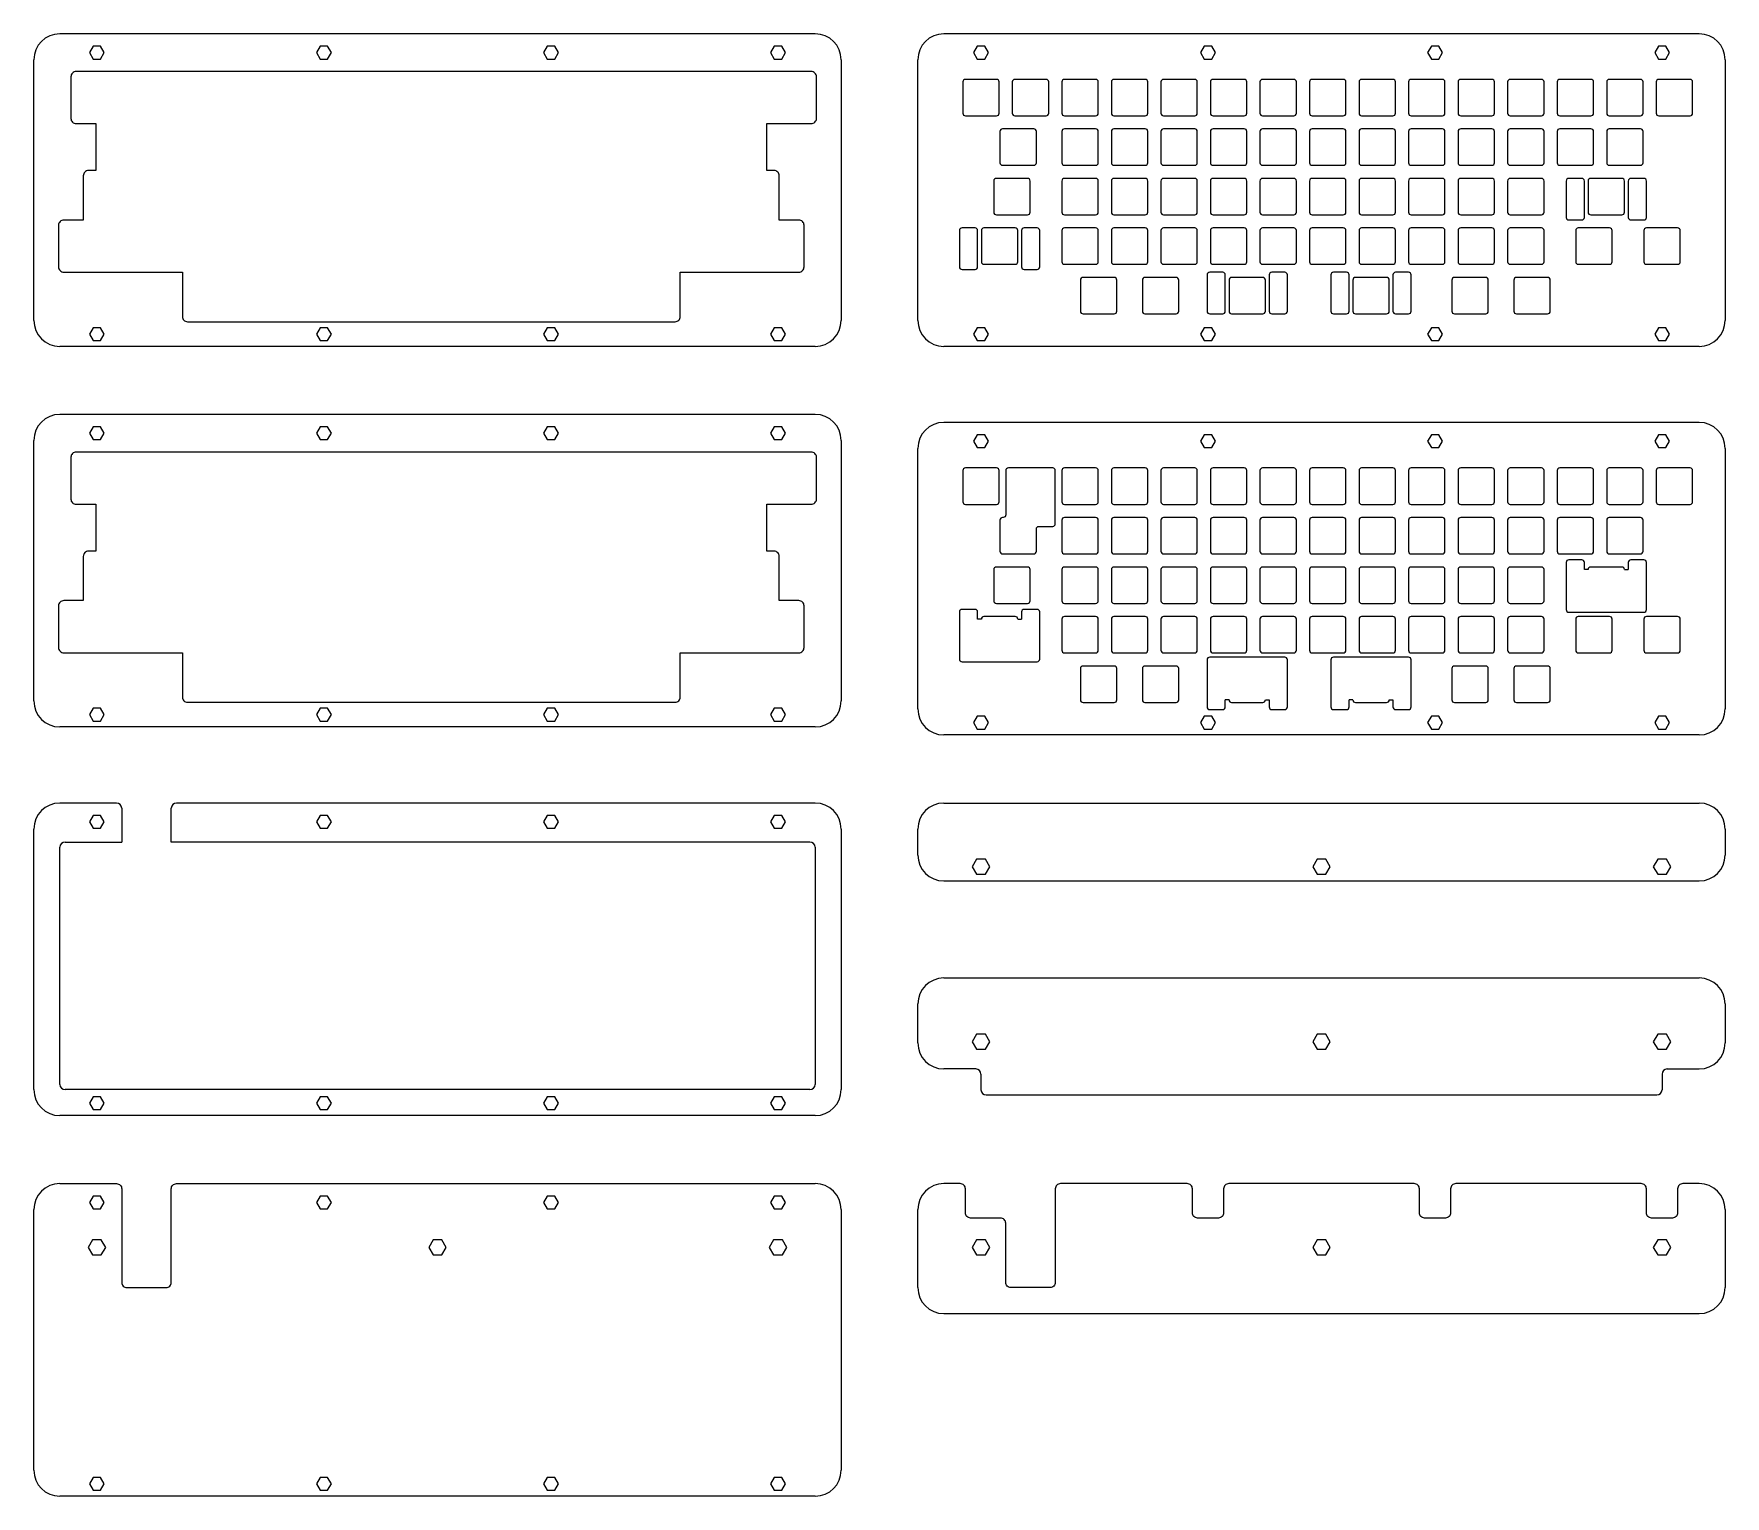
# Model space of a CAD drawing. Header units: millimetres. Extents: x 27 to 677, y 34 to 597.
import ezdxf

# ---------------------------------------------------------------- set-up
doc = ezdxf.new("R2010")
doc.units = ezdxf.units.MM

msp = doc.modelspace()

# ---------------------------------------------------------------- linework, layer by layer
for p, q in [((327.305884, 596.901197), (36.793384, 596.901197)), ((667.319018, 596.901197), (376.806518, 596.901197)), ((26.793384, 486.651197), (26.793384, 586.901197)), ((337.305884, 586.901197), (337.305884, 486.651197)), ((366.806518, 486.651197), (366.806518, 586.901197)), ((677.319018, 586.901197), (677.319018, 486.651197)), ((397.094018, 579.376197), (385.094018, 579.376197)), ((416.144018, 579.376197), (404.144018, 579.376197)), ((435.194018, 579.376197), (423.194018, 579.376197)), ((454.244018, 579.376197), (442.244018, 579.376197)), ((473.294018, 579.376197), (461.294018, 579.376197)), ((492.344018, 579.376197), (480.344018, 579.376197)), ((511.394018, 579.376197), (499.394018, 579.376197)), ((530.444018, 579.376197), (518.444018, 579.376197)), ((549.494018, 579.376197), (537.494018, 579.376197)), ((568.544018, 579.376197), (556.544018, 579.376197)), ((587.594018, 579.376197), (575.594018, 579.376197)), ((606.644018, 579.376197), (594.644018, 579.376197)), ((625.694018, 579.376197), (613.694018, 579.376197)), ((644.744018, 579.376197), (632.744018, 579.376197)), ((663.794018, 579.376197), (651.794018, 579.376197)), ((384.094018, 578.376197), (384.094018, 566.376197)), ((398.094018, 566.376197), (398.094018, 578.376197)), ((403.144018, 578.376197), (403.144018, 566.376197)), ((417.144018, 566.376197), (417.144018, 578.376197)), ((422.194018, 578.376197), (422.194018, 566.376197)), ((436.194018, 566.376197), (436.194018, 578.376197)), ((441.244018, 578.376197), (441.244018, 566.376197)), ((455.244018, 566.376197), (455.244018, 578.376197)), ((460.294018, 578.376197), (460.294018, 566.376197)), ((474.294018, 566.376197), (474.294018, 578.376197)), ((479.344018, 578.376197), (479.344018, 566.376197)), ((493.344018, 566.376197), (493.344018, 578.376197)), ((498.394018, 578.376197), (498.394018, 566.376197)), ((512.394018, 566.376197), (512.394018, 578.376197)), ((517.444018, 578.376197), (517.444018, 566.376197)), ((531.444018, 566.376197), (531.444018, 578.376197)), ((536.494018, 578.376197), (536.494018, 566.376197)), ((550.494018, 566.376197), (550.494018, 578.376197)), ((555.544018, 578.376197), (555.544018, 566.376197)), ((569.544018, 566.376197), (569.544018, 578.376197)), ((574.594018, 578.376197), (574.594018, 566.376197)), ((588.594018, 566.376197), (588.594018, 578.376197)), ((593.644018, 578.376197), (593.644018, 566.376197)), ((607.644018, 566.376197), (607.644018, 578.376197)), ((612.694018, 578.376197), (612.694018, 566.376197)), ((626.694018, 566.376197), (626.694018, 578.376197)), ((631.744018, 578.376197), (631.744018, 566.376197)), ((645.744018, 566.376197), (645.744018, 578.376197)), ((650.794018, 578.376197), (650.794018, 566.376197)), ((664.794018, 566.376197), (664.794018, 578.376197)), ((385.094018, 565.376197), (397.094018, 565.376197)), ((411.381518, 560.326197), (399.381518, 560.326197)), ((404.144018, 565.376197), (416.144018, 565.376197)), ((423.194018, 565.376197), (435.194018, 565.376197)), ((435.194018, 560.326197), (423.194018, 560.326197)), ((442.244018, 565.376197), (454.244018, 565.376197)), ((454.244018, 560.326197), (442.244018, 560.326197)), ((461.294018, 565.376197), (473.294018, 565.376197)), ((473.294018, 560.326197), (461.294018, 560.326197)), ((480.344018, 565.376197), (492.344018, 565.376197)), ((492.344018, 560.326197), (480.344018, 560.326197)), ((499.394018, 565.376197), (511.394018, 565.376197)), ((511.394018, 560.326197), (499.394018, 560.326197)), ((518.444018, 565.376197), (530.444018, 565.376197)), ((530.444018, 560.326197), (518.444018, 560.326197)), ((537.494018, 565.376197), (549.494018, 565.376197)), ((549.494018, 560.326197), (537.494018, 560.326197)), ((556.544018, 565.376197), (568.544018, 565.376197)), ((568.544018, 560.326197), (556.544018, 560.326197)), ((575.594018, 565.376197), (587.594018, 565.376197)), ((587.594018, 560.326197), (575.594018, 560.326197)), ((594.644018, 565.376197), (606.644018, 565.376197)), ((606.644018, 560.326197), (594.644018, 560.326197)), ((613.694018, 565.376197), (625.694018, 565.376197)), ((625.694018, 560.326197), (613.694018, 560.326197)), ((632.744018, 565.376197), (644.744018, 565.376197)), ((644.744018, 560.326197), (632.744018, 560.326197)), ((651.794018, 565.376197), (663.794018, 565.376197)), ((398.381518, 559.326197), (398.381518, 547.326197)), ((412.381518, 547.326197), (412.381518, 559.326197)), ((422.194018, 559.326197), (422.194018, 547.326197)), ((436.194018, 547.326197), (436.194018, 559.326197)), ((441.244018, 559.326197), (441.244018, 547.326197)), ((455.244018, 547.326197), (455.244018, 559.326197)), ((460.294018, 559.326197), (460.294018, 547.326197)), ((474.294018, 547.326197), (474.294018, 559.326197)), ((479.344018, 559.326197), (479.344018, 547.326197)), ((493.344018, 547.326197), (493.344018, 559.326197)), ((498.394018, 559.326197), (498.394018, 547.326197)), ((512.394018, 547.326197), (512.394018, 559.326197)), ((517.444018, 559.326197), (517.444018, 547.326197)), ((531.444018, 547.326197), (531.444018, 559.326197)), ((536.494018, 559.326197), (536.494018, 547.326197)), ((550.494018, 547.326197), (550.494018, 559.326197)), ((555.544018, 559.326197), (555.544018, 547.326197)), ((569.544018, 547.326197), (569.544018, 559.326197)), ((574.594018, 559.326197), (574.594018, 547.326197)), ((588.594018, 547.326197), (588.594018, 559.326197)), ((593.644018, 559.326197), (593.644018, 547.326197)), ((607.644018, 547.326197), (607.644018, 559.326197)), ((612.694018, 559.326197), (612.694018, 547.326197)), ((626.694018, 547.326197), (626.694018, 559.326197)), ((631.744018, 559.326197), (631.744018, 547.326197)), ((645.744018, 547.326197), (645.744018, 559.326197)), ((396.000268, 540.276197), (396.000268, 528.276197)), ((409.000268, 541.276197), (397.000268, 541.276197)), ((399.381518, 546.326197), (411.381518, 546.326197)), ((410.000268, 528.276197), (410.000268, 540.276197)), ((422.194018, 540.276197), (422.194018, 528.276197)), ((423.194018, 546.326197), (435.194018, 546.326197)), ((435.194018, 541.276197), (423.194018, 541.276197)), ((436.194018, 528.276197), (436.194018, 540.276197)), ((441.244018, 540.276197), (441.244018, 528.276197)), ((442.244018, 546.326197), (454.244018, 546.326197)), ((454.244018, 541.276197), (442.244018, 541.276197)), ((455.244018, 528.276197), (455.244018, 540.276197)), ((460.294018, 540.276197), (460.294018, 528.276197)), ((461.294018, 546.326197), (473.294018, 546.326197)), ((473.294018, 541.276197), (461.294018, 541.276197)), ((474.294018, 528.276197), (474.294018, 540.276197)), ((479.344018, 540.276197), (479.344018, 528.276197)), ((480.344018, 546.326197), (492.344018, 546.326197)), ((492.344018, 541.276197), (480.344018, 541.276197)), ((493.344018, 528.276197), (493.344018, 540.276197)), ((498.394018, 540.276197), (498.394018, 528.276197)), ((499.394018, 546.326197), (511.394018, 546.326197)), ((511.394018, 541.276197), (499.394018, 541.276197)), ((512.394018, 528.276197), (512.394018, 540.276197)), ((517.444018, 540.276197), (517.444018, 528.276197)), ((518.444018, 546.326197), (530.444018, 546.326197)), ((530.444018, 541.276197), (518.444018, 541.276197)), ((531.444018, 528.276197), (531.444018, 540.276197)), ((536.494018, 540.276197), (536.494018, 528.276197)), ((537.494018, 546.326197), (549.494018, 546.326197)), ((549.494018, 541.276197), (537.494018, 541.276197)), ((550.494018, 528.276197), (550.494018, 540.276197)), ((555.544018, 540.276197), (555.544018, 528.276197)), ((556.544018, 546.326197), (568.544018, 546.326197)), ((568.544018, 541.276197), (556.544018, 541.276197)), ((569.544018, 528.276197), (569.544018, 540.276197)), ((574.594018, 540.276197), (574.594018, 528.276197)), ((575.594018, 546.326197), (587.594018, 546.326197)), ((587.594018, 541.276197), (575.594018, 541.276197)), ((588.594018, 528.276197), (588.594018, 540.276197)), ((593.644018, 540.276197), (593.644018, 528.276197)), ((594.644018, 546.326197), (606.644018, 546.326197)), ((606.644018, 541.276197), (594.644018, 541.276197)), ((607.644018, 528.276197), (607.644018, 540.276197)), ((613.694018, 546.326197), (625.694018, 546.326197)), ((616.162268, 540.276197), (616.162268, 526.276197)), ((622.162268, 541.276197), (617.162268, 541.276197)), ((623.162268, 526.276197), (623.162268, 540.276197)), ((624.600268, 540.276197), (624.600268, 528.276197)), ((637.600268, 541.276197), (625.600268, 541.276197)), ((632.744018, 546.326197), (644.744018, 546.326197)), ((638.600268, 528.276197), (638.600268, 540.276197)), ((640.038268, 540.276197), (640.038268, 526.276197)), ((646.038268, 541.276197), (641.038268, 541.276197)), ((647.038268, 526.276197), (647.038268, 540.276197)), ((397.000268, 527.276197), (409.000268, 527.276197)), ((423.194018, 527.276197), (435.194018, 527.276197)), ((442.244018, 527.276197), (454.244018, 527.276197)), ((461.294018, 527.276197), (473.294018, 527.276197)), ((480.344018, 527.276197), (492.344018, 527.276197)), ((499.394018, 527.276197), (511.394018, 527.276197)), ((518.444018, 527.276197), (530.444018, 527.276197)), ((537.494018, 527.276197), (549.494018, 527.276197)), ((556.544018, 527.276197), (568.544018, 527.276197)), ((575.594018, 527.276197), (587.594018, 527.276197)), ((594.644018, 527.276197), (606.644018, 527.276197)), ((625.600268, 527.276197), (637.600268, 527.276197)), ((382.799768, 521.226197), (382.799768, 507.226197)), ((388.799768, 522.226197), (383.799768, 522.226197)), ((389.799768, 507.226197), (389.799768, 521.226197)), ((391.237768, 521.226197), (391.237768, 509.226197)), ((404.237768, 522.226197), (392.237768, 522.226197)), ((405.237768, 509.226197), (405.237768, 521.226197)), ((406.675768, 521.226197), (406.675768, 507.226197)), ((412.675768, 522.226197), (407.675768, 522.226197)), ((413.675768, 507.226197), (413.675768, 521.226197)), ((422.194018, 521.226197), (422.194018, 509.226197)), ((435.194018, 522.226197), (423.194018, 522.226197)), ((436.194018, 509.226197), (436.194018, 521.226197)), ((441.244018, 521.226197), (441.244018, 509.226197)), ((454.244018, 522.226197), (442.244018, 522.226197)), ((455.244018, 509.226197), (455.244018, 521.226197)), ((460.294018, 521.226197), (460.294018, 509.226197)), ((473.294018, 522.226197), (461.294018, 522.226197)), ((474.294018, 509.226197), (474.294018, 521.226197)), ((479.344018, 521.226197), (479.344018, 509.226197)), ((492.344018, 522.226197), (480.344018, 522.226197)), ((493.344018, 509.226197), (493.344018, 521.226197)), ((498.394018, 521.226197), (498.394018, 509.226197)), ((511.394018, 522.226197), (499.394018, 522.226197)), ((512.394018, 509.226197), (512.394018, 521.226197)), ((517.444018, 521.226197), (517.444018, 509.226197)), ((530.444018, 522.226197), (518.444018, 522.226197)), ((531.444018, 509.226197), (531.444018, 521.226197)), ((536.494018, 521.226197), (536.494018, 509.226197)), ((549.494018, 522.226197), (537.494018, 522.226197)), ((550.494018, 509.226197), (550.494018, 521.226197)), ((555.544018, 521.226197), (555.544018, 509.226197)), ((568.544018, 522.226197), (556.544018, 522.226197)), ((569.544018, 509.226197), (569.544018, 521.226197)), ((574.594018, 521.226197), (574.594018, 509.226197)), ((587.594018, 522.226197), (575.594018, 522.226197)), ((588.594018, 509.226197), (588.594018, 521.226197)), ((593.644018, 521.226197), (593.644018, 509.226197)), ((606.644018, 522.226197), (594.644018, 522.226197)), ((607.644018, 509.226197), (607.644018, 521.226197)), ((617.162268, 525.276197), (622.162268, 525.276197)), ((619.837768, 521.226197), (619.837768, 509.226197)), ((632.837768, 522.226197), (620.837768, 522.226197)), ((633.837768, 509.226197), (633.837768, 521.226197)), ((641.038268, 525.276197), (646.038268, 525.276197)), ((646.031518, 521.226197), (646.031518, 509.226197)), ((659.031518, 522.226197), (647.031518, 522.226197)), ((660.031518, 509.226197), (660.031518, 521.226197)), ((392.237768, 508.226197), (404.237768, 508.226197)), ((423.194018, 508.226197), (435.194018, 508.226197)), ((442.244018, 508.226197), (454.244018, 508.226197)), ((461.294018, 508.226197), (473.294018, 508.226197)), ((480.344018, 508.226197), (492.344018, 508.226197)), ((499.394018, 508.226197), (511.394018, 508.226197)), ((518.444018, 508.226197), (530.444018, 508.226197)), ((537.494018, 508.226197), (549.494018, 508.226197)), ((556.544018, 508.226197), (568.544018, 508.226197)), ((575.594018, 508.226197), (587.594018, 508.226197)), ((594.644018, 508.226197), (606.644018, 508.226197)), ((620.837768, 508.226197), (632.837768, 508.226197)), ((647.031518, 508.226197), (659.031518, 508.226197)), ((383.799768, 506.226197), (388.799768, 506.226197)), ((407.675768, 506.226197), (412.675768, 506.226197)), ((429.337768, 502.176197), (429.337768, 490.176197)), ((442.337768, 503.176197), (430.337768, 503.176197)), ((443.337768, 490.176197), (443.337768, 502.176197)), ((453.150268, 502.176197), (453.150268, 490.176197)), ((466.150268, 503.176197), (454.150268, 503.176197)), ((467.150268, 490.176197), (467.150268, 502.176197)), ((478.049768, 504.176197), (478.049768, 490.176197)), ((484.049768, 505.176197), (479.049768, 505.176197)), ((485.049768, 490.176197), (485.049768, 504.176197)), ((486.487768, 502.176197), (486.487768, 490.176197)), ((499.487768, 503.176197), (487.487768, 503.176197)), ((500.487768, 490.176197), (500.487768, 502.176197)), ((501.925768, 504.176197), (501.925768, 490.176197)), ((507.925768, 505.176197), (502.925768, 505.176197)), ((508.925768, 490.176197), (508.925768, 504.176197)), ((525.674768, 504.176197), (525.674768, 490.176197)), ((531.674768, 505.176197), (526.674768, 505.176197)), ((532.674768, 490.176197), (532.674768, 504.176197)), ((534.112768, 502.176197), (534.112768, 490.176197)), ((547.112768, 503.176197), (535.112768, 503.176197)), ((548.112768, 490.176197), (548.112768, 502.176197)), ((549.550768, 504.176197), (549.550768, 490.176197)), ((555.550768, 505.176197), (550.550768, 505.176197)), ((556.550768, 490.176197), (556.550768, 504.176197)), ((572.212768, 502.176197), (572.212768, 490.176197)), ((585.212768, 503.176197), (573.212768, 503.176197)), ((586.212768, 490.176197), (586.212768, 502.176197)), ((596.025268, 502.176197), (596.025268, 490.176197)), ((609.025268, 503.176197), (597.025268, 503.176197)), ((610.025268, 490.176197), (610.025268, 502.176197)), ((430.337768, 489.176197), (442.337768, 489.176197)), ((454.150268, 489.176197), (466.150268, 489.176197)), ((479.049768, 489.176197), (484.049768, 489.176197)), ((487.487768, 489.176197), (499.487768, 489.176197)), ((502.925768, 489.176197), (507.925768, 489.176197)), ((526.674768, 489.176197), (531.674768, 489.176197)), ((535.112768, 489.176197), (547.112768, 489.176197)), ((550.550768, 489.176197), (555.550768, 489.176197)), ((573.212768, 489.176197), (585.212768, 489.176197)), ((597.025268, 489.176197), (609.025268, 489.176197)), ((327.305884, 476.651197), (36.793384, 476.651197)), ((667.319018, 476.651197), (376.806518, 476.651197)), ((327.305884, 450.480066), (36.793384, 450.480066)), ((667.319018, 447.402188), (376.806518, 447.402188)), ((26.793384, 340.230066), (26.793384, 440.480066)), ((337.305884, 440.480066), (337.305884, 340.230066)), ((366.806518, 337.152188), (366.806518, 437.402188)), ((677.319018, 437.402188), (677.319018, 337.152188)), ((397.094018, 429.877188), (385.094018, 429.877188)), ((435.194018, 429.877188), (423.194018, 429.877188)), ((454.244018, 429.877188), (442.244018, 429.877188)), ((473.294018, 429.877188), (461.294018, 429.877188)), ((492.344018, 429.877188), (480.344018, 429.877188)), ((511.394018, 429.877188), (499.394018, 429.877188)), ((530.444018, 429.877188), (518.444018, 429.877188)), ((549.494018, 429.877188), (537.494018, 429.877188)), ((568.544018, 429.877188), (556.544018, 429.877188)), ((587.594018, 429.877188), (575.594018, 429.877188)), ((606.644018, 429.877188), (594.644018, 429.877188)), ((625.694018, 429.877188), (613.694018, 429.877188)), ((644.744018, 429.877188), (632.744018, 429.877188)), ((663.794018, 429.877188), (651.794018, 429.877188)), ((384.094018, 428.877188), (384.094018, 416.877188)), ((398.094018, 416.877188), (398.094018, 428.877188)), ((422.194018, 428.877188), (422.194018, 416.877188)), ((436.194018, 416.877188), (436.194018, 428.877188)), ((441.244018, 428.877188), (441.244018, 416.877188)), ((455.244018, 416.877188), (455.244018, 428.877188)), ((460.294018, 428.877188), (460.294018, 416.877188)), ((474.294018, 416.877188), (474.294018, 428.877188)), ((479.344018, 428.877188), (479.344018, 416.877188)), ((493.344018, 416.877188), (493.344018, 428.877188)), ((498.394018, 428.877188), (498.394018, 416.877188)), ((512.394018, 416.877188), (512.394018, 428.877188)), ((517.444018, 428.877188), (517.444018, 416.877188)), ((531.444018, 416.877188), (531.444018, 428.877188)), ((536.494018, 428.877188), (536.494018, 416.877188)), ((550.494018, 416.877188), (550.494018, 428.877188)), ((555.544018, 428.877188), (555.544018, 416.877188)), ((569.544018, 416.877188), (569.544018, 428.877188)), ((574.594018, 428.877188), (574.594018, 416.877188)), ((588.594018, 416.877188), (588.594018, 428.877188)), ((593.644018, 428.877188), (593.644018, 416.877188)), ((607.644018, 416.877188), (607.644018, 428.877188)), ((612.694018, 428.877188), (612.694018, 416.877188)), ((626.694018, 416.877188), (626.694018, 428.877188)), ((631.744018, 428.877188), (631.744018, 416.877188)), ((645.744018, 416.877188), (645.744018, 428.877188)), ((650.794018, 428.877188), (650.794018, 416.877188)), ((664.794018, 416.877188), (664.794018, 428.877188)), ((385.094018, 415.877188), (397.094018, 415.877188)), ((423.194018, 415.877188), (435.194018, 415.877188)), ((435.194018, 410.827188), (423.194018, 410.827188)), ((442.244018, 415.877188), (454.244018, 415.877188)), ((454.244018, 410.827188), (442.244018, 410.827188)), ((461.294018, 415.877188), (473.294018, 415.877188)), ((473.294018, 410.827188), (461.294018, 410.827188)), ((480.344018, 415.877188), (492.344018, 415.877188)), ((492.344018, 410.827188), (480.344018, 410.827188)), ((499.394018, 415.877188), (511.394018, 415.877188)), ((511.394018, 410.827188), (499.394018, 410.827188)), ((518.444018, 415.877188), (530.444018, 415.877188)), ((530.444018, 410.827188), (518.444018, 410.827188)), ((537.494018, 415.877188), (549.494018, 415.877188)), ((549.494018, 410.827188), (537.494018, 410.827188)), ((556.544018, 415.877188), (568.544018, 415.877188)), ((568.544018, 410.827188), (556.544018, 410.827188)), ((575.594018, 415.877188), (587.594018, 415.877188)), ((587.594018, 410.827188), (575.594018, 410.827188)), ((594.644018, 415.877188), (606.644018, 415.877188)), ((606.644018, 410.827188), (594.644018, 410.827188)), ((613.694018, 415.877188), (625.694018, 415.877188)), ((625.694018, 410.827188), (613.694018, 410.827188)), ((632.744018, 415.877188), (644.744018, 415.877188)), ((644.744018, 410.827188), (632.744018, 410.827188)), ((651.794018, 415.877188), (663.794018, 415.877188)), ((398.381518, 409.827188), (398.381518, 397.827188)), ((422.194018, 409.827188), (422.194018, 397.827188)), ((436.194018, 397.827188), (436.194018, 409.827188)), ((441.244018, 409.827188), (441.244018, 397.827188)), ((455.244018, 397.827188), (455.244018, 409.827188)), ((460.294018, 409.827188), (460.294018, 397.827188)), ((474.294018, 397.827188), (474.294018, 409.827188)), ((479.344018, 409.827188), (479.344018, 397.827188)), ((493.344018, 397.827188), (493.344018, 409.827188)), ((498.394018, 409.827188), (498.394018, 397.827188)), ((512.394018, 397.827188), (512.394018, 409.827188)), ((517.444018, 409.827188), (517.444018, 397.827188)), ((531.444018, 397.827188), (531.444018, 409.827188)), ((536.494018, 409.827188), (536.494018, 397.827188)), ((550.494018, 397.827188), (550.494018, 409.827188)), ((555.544018, 409.827188), (555.544018, 397.827188)), ((569.544018, 397.827188), (569.544018, 409.827188)), ((574.594018, 409.827188), (574.594018, 397.827188)), ((588.594018, 397.827188), (588.594018, 409.827188)), ((593.644018, 409.827188), (593.644018, 397.827188)), ((607.644018, 397.827188), (607.644018, 409.827188)), ((612.694018, 409.827188), (612.694018, 397.827188)), ((626.694018, 397.827188), (626.694018, 409.827188)), ((631.744018, 409.827188), (631.744018, 397.827188)), ((645.744018, 397.827188), (645.744018, 409.827188)), ((399.381518, 396.827188), (411.381518, 396.827188)), ((423.194018, 396.827188), (435.194018, 396.827188)), ((442.244018, 396.827188), (454.244018, 396.827188)), ((461.294018, 396.827188), (473.294018, 396.827188)), ((480.344018, 396.827188), (492.344018, 396.827188)), ((499.394018, 396.827188), (511.394018, 396.827188)), ((518.444018, 396.827188), (530.444018, 396.827188)), ((537.494018, 396.827188), (549.494018, 396.827188)), ((556.544018, 396.827188), (568.544018, 396.827188)), ((575.594018, 396.827188), (587.594018, 396.827188)), ((594.644018, 396.827188), (606.644018, 396.827188)), ((613.694018, 396.827188), (625.694018, 396.827188)), ((632.744018, 396.827188), (644.744018, 396.827188)), ((396.000268, 390.777188), (396.000268, 378.777188)), ((409.000268, 391.777188), (397.000268, 391.777188)), ((410.000268, 378.777188), (410.000268, 390.777188)), ((422.194018, 390.777188), (422.194018, 378.777188)), ((435.194018, 391.777188), (423.194018, 391.777188)), ((436.194018, 378.777188), (436.194018, 390.777188)), ((441.244018, 390.777188), (441.244018, 378.777188)), ((454.244018, 391.777188), (442.244018, 391.777188)), ((455.244018, 378.777188), (455.244018, 390.777188)), ((460.294018, 390.777188), (460.294018, 378.777188)), ((473.294018, 391.777188), (461.294018, 391.777188)), ((474.294018, 378.777188), (474.294018, 390.777188)), ((479.344018, 390.777188), (479.344018, 378.777188)), ((492.344018, 391.777188), (480.344018, 391.777188)), ((493.344018, 378.777188), (493.344018, 390.777188)), ((498.394018, 390.777188), (498.394018, 378.777188)), ((511.394018, 391.777188), (499.394018, 391.777188)), ((512.394018, 378.777188), (512.394018, 390.777188)), ((517.444018, 390.777188), (517.444018, 378.777188)), ((530.444018, 391.777188), (518.444018, 391.777188)), ((531.444018, 378.777188), (531.444018, 390.777188)), ((536.494018, 390.777188), (536.494018, 378.777188)), ((549.494018, 391.777188), (537.494018, 391.777188)), ((550.494018, 378.777188), (550.494018, 390.777188)), ((555.544018, 390.777188), (555.544018, 378.777188)), ((568.544018, 391.777188), (556.544018, 391.777188)), ((569.544018, 378.777188), (569.544018, 390.777188)), ((574.594018, 390.777188), (574.594018, 378.777188)), ((587.594018, 391.777188), (575.594018, 391.777188)), ((588.594018, 378.777188), (588.594018, 390.777188)), ((593.644018, 390.777188), (593.644018, 378.777188)), ((606.644018, 391.777188), (594.644018, 391.777188)), ((607.644018, 378.777188), (607.644018, 390.777188)), ((616.162268, 393.527188), (616.162268, 375.377188)), ((622.162268, 394.527188), (617.162268, 394.527188)), ((623.162268, 390.777188), (623.162268, 393.527188)), ((624.600268, 390.777188), (623.162268, 390.777188)), ((637.600268, 391.777188), (625.600268, 391.777188)), ((638.600268, 390.777188), (640.038268, 390.777188)), ((640.038268, 393.527188), (640.038268, 390.777188)), ((646.038268, 394.527188), (641.038268, 394.527188)), ((647.038268, 375.377188), (647.038268, 393.527188)), ((397.000268, 377.777188), (409.000268, 377.777188)), ((423.194018, 377.777188), (435.194018, 377.777188)), ((442.244018, 377.777188), (454.244018, 377.777188)), ((461.294018, 377.777188), (473.294018, 377.777188)), ((480.344018, 377.777188), (492.344018, 377.777188)), ((499.394018, 377.777188), (511.394018, 377.777188)), ((518.444018, 377.777188), (530.444018, 377.777188)), ((537.494018, 377.777188), (549.494018, 377.777188)), ((556.544018, 377.777188), (568.544018, 377.777188)), ((575.594018, 377.777188), (587.594018, 377.777188)), ((594.644018, 377.777188), (606.644018, 377.777188)), ((382.799768, 374.477188), (382.799768, 356.327188)), ((388.799768, 375.477188), (383.799768, 375.477188)), ((389.799768, 371.727188), (389.799768, 374.477188)), ((391.237768, 371.727188), (389.799768, 371.727188)), ((404.237768, 372.727188), (392.237768, 372.727188)), ((405.237768, 371.727188), (406.675768, 371.727188)), ((406.675768, 374.477188), (406.675768, 371.727188)), ((412.675768, 375.477188), (407.675768, 375.477188)), ((413.675768, 356.327188), (413.675768, 374.477188)), ((422.194018, 371.727188), (422.194018, 359.727188)), ((435.194018, 372.727188), (423.194018, 372.727188)), ((436.194018, 359.727188), (436.194018, 371.727188)), ((441.244018, 371.727188), (441.244018, 359.727188)), ((454.244018, 372.727188), (442.244018, 372.727188)), ((455.244018, 359.727188), (455.244018, 371.727188)), ((460.294018, 371.727188), (460.294018, 359.727188)), ((473.294018, 372.727188), (461.294018, 372.727188)), ((474.294018, 359.727188), (474.294018, 371.727188)), ((479.344018, 371.727188), (479.344018, 359.727188)), ((492.344018, 372.727188), (480.344018, 372.727188)), ((493.344018, 359.727188), (493.344018, 371.727188)), ((498.394018, 371.727188), (498.394018, 359.727188)), ((511.394018, 372.727188), (499.394018, 372.727188)), ((512.394018, 359.727188), (512.394018, 371.727188)), ((517.444018, 371.727188), (517.444018, 359.727188)), ((530.444018, 372.727188), (518.444018, 372.727188)), ((531.444018, 359.727188), (531.444018, 371.727188)), ((536.494018, 371.727188), (536.494018, 359.727188)), ((549.494018, 372.727188), (537.494018, 372.727188)), ((550.494018, 359.727188), (550.494018, 371.727188)), ((555.544018, 371.727188), (555.544018, 359.727188)), ((568.544018, 372.727188), (556.544018, 372.727188)), ((569.544018, 359.727188), (569.544018, 371.727188)), ((574.594018, 371.727188), (574.594018, 359.727188)), ((587.594018, 372.727188), (575.594018, 372.727188)), ((588.594018, 359.727188), (588.594018, 371.727188)), ((593.644018, 371.727188), (593.644018, 359.727188)), ((606.644018, 372.727188), (594.644018, 372.727188)), ((607.644018, 359.727188), (607.644018, 371.727188)), ((617.162268, 374.377188), (620.662268, 374.377188)), ((619.837768, 371.727188), (619.837768, 359.727188)), ((620.662268, 374.377188), (622.162268, 374.377188)), ((632.837768, 372.727188), (620.837768, 372.727188)), ((622.162268, 374.377188), (641.038268, 374.377188)), ((633.837768, 359.727188), (633.837768, 371.727188)), ((641.038268, 374.377188), (642.538268, 374.377188)), ((642.538268, 374.377188), (646.038268, 374.377188)), ((646.031518, 371.727188), (646.031518, 359.727188)), ((659.031518, 372.727188), (647.031518, 372.727188)), ((660.031518, 359.727188), (660.031518, 371.727188)), ((423.194018, 358.727188), (435.194018, 358.727188)), ((442.244018, 358.727188), (454.244018, 358.727188)), ((461.294018, 358.727188), (473.294018, 358.727188)), ((480.344018, 358.727188), (492.344018, 358.727188)), ((499.394018, 358.727188), (511.394018, 358.727188)), ((518.444018, 358.727188), (530.444018, 358.727188)), ((537.494018, 358.727188), (549.494018, 358.727188)), ((556.544018, 358.727188), (568.544018, 358.727188)), ((575.594018, 358.727188), (587.594018, 358.727188)), ((594.644018, 358.727188), (606.644018, 358.727188)), ((620.837768, 358.727188), (632.837768, 358.727188)), ((647.031518, 358.727188), (659.031518, 358.727188)), ((383.799768, 355.327188), (387.299768, 355.327188)), ((387.299768, 355.327188), (388.799768, 355.327188)), ((388.799768, 355.327188), (407.675768, 355.327188)), ((407.675768, 355.327188), (409.175768, 355.327188)), ((409.175768, 355.327188), (412.675768, 355.327188)), ((429.337768, 352.677188), (429.337768, 340.677188)), ((442.337768, 353.677188), (430.337768, 353.677188)), ((443.337768, 340.677188), (443.337768, 352.677188)), ((453.150268, 352.677188), (453.150268, 340.677188)), ((466.150268, 353.677188), (454.150268, 353.677188)), ((467.150268, 340.677188), (467.150268, 352.677188)), ((478.049768, 356.077188), (478.049768, 337.927188)), ((482.549768, 357.077188), (479.049768, 357.077188)), ((484.049768, 357.077188), (482.549768, 357.077188)), ((502.925768, 357.077188), (484.049768, 357.077188)), ((504.425768, 357.077188), (502.925768, 357.077188)), ((507.925768, 357.077188), (504.425768, 357.077188)), ((508.925768, 337.927188), (508.925768, 356.077188)), ((525.674768, 356.077188), (525.674768, 337.927188)), ((530.174768, 357.077188), (526.674768, 357.077188)), ((531.674768, 357.077188), (530.174768, 357.077188)), ((550.550768, 357.077188), (531.674768, 357.077188)), ((552.050768, 357.077188), (550.550768, 357.077188)), ((555.550768, 357.077188), (552.050768, 357.077188)), ((556.550768, 337.927188), (556.550768, 356.077188)), ((572.212768, 352.677188), (572.212768, 340.677188)), ((585.212768, 353.677188), (573.212768, 353.677188)), ((586.212768, 340.677188), (586.212768, 352.677188)), ((596.025268, 352.677188), (596.025268, 340.677188)), ((609.025268, 353.677188), (597.025268, 353.677188)), ((610.025268, 340.677188), (610.025268, 352.677188)), ((430.337768, 339.677188), (442.337768, 339.677188)), ((454.150268, 339.677188), (466.150268, 339.677188)), ((485.049768, 337.927188), (485.049768, 340.677188)), ((486.487768, 340.677188), (485.049768, 340.677188)), ((487.487768, 339.677188), (499.487768, 339.677188)), ((500.487768, 340.677188), (501.925768, 340.677188)), ((501.925768, 340.677188), (501.925768, 337.927188)), ((532.674768, 337.927188), (532.674768, 340.677188)), ((534.112768, 340.677188), (532.674768, 340.677188)), ((535.112768, 339.677188), (547.112768, 339.677188)), ((548.112768, 340.677188), (549.550768, 340.677188)), ((549.550768, 340.677188), (549.550768, 337.927188)), ((573.212768, 339.677188), (585.212768, 339.677188)), ((597.025268, 339.677188), (609.025268, 339.677188)), ((479.049768, 336.927188), (484.049768, 336.927188)), ((502.925768, 336.927188), (507.925768, 336.927188)), ((526.674768, 336.927188), (531.674768, 336.927188)), ((550.550768, 336.927188), (555.550768, 336.927188)), ((327.305884, 330.230066), (36.793384, 330.230066)), ((667.319018, 327.152188), (376.806518, 327.152188)), ((58.605884, 300.981057), (36.793372, 300.981057)), ((327.305884, 300.981057), (81.655884, 300.981057)), ((376.806518, 300.981057), (667.319018, 300.981057)), ((60.605884, 298.981057), (60.605884, 285.981057)), ((79.655884, 285.981057), (79.655884, 298.981057)), ((26.793384, 190.731057), (26.793384, 290.981057)), ((337.305884, 290.981057), (337.305884, 190.731057)), ((366.806518, 280.981058), (366.806518, 290.981057)), ((677.319018, 290.981057), (677.319018, 280.981058)), ((36.793384, 192.731057), (36.793384, 283.981057)), ((38.793384, 285.981057), (60.605884, 285.981057)), ((325.305884, 285.981057), (79.655884, 285.981057)), ((327.305884, 283.981057), (327.305884, 192.731057)), ((376.806518, 270.981058), (667.319018, 270.981058)), ((376.806518, 233.672216), (667.319018, 233.672216)), ((366.806518, 208.672217), (366.806518, 223.672216)), ((677.319018, 223.672216), (677.319018, 208.672217)), ((389.094018, 198.672217), (376.806518, 198.672217)), ((391.094018, 196.672217), (391.094018, 190.672217)), ((653.031518, 196.672217), (653.031518, 190.672217)), ((655.031518, 198.672217), (667.319018, 198.672217)), ((325.305884, 190.731057), (38.793384, 190.731057)), ((393.094018, 188.672217), (651.031518, 188.672217)), ((327.305884, 180.731057), (36.793384, 180.731057)), ((26.793384, 44.309926), (26.793384, 144.559926)), ((337.305884, 144.559926), (337.305884, 44.309926)), ((366.806518, 114.559927), (366.806518, 144.559926)), ((677.319018, 144.559926), (677.319018, 114.559927)), ((376.806518, 104.559927), (667.319018, 104.559927)), ((327.305884, 34.309926), (36.793384, 34.309926))]:
    msp.add_line(p, q)
for points in [[(52.495392, 587.201197), (53.9099, 589.651197), (52.495392, 592.101197), (49.666376, 592.101197), (48.251868, 589.651197), (49.666376, 587.201197)], [(139.807892, 587.201197), (141.2224, 589.651197), (139.807892, 592.101197), (136.978876, 592.101197), (135.564368, 589.651197), (136.978876, 587.201197)], [(227.120392, 587.201197), (228.5349, 589.651197), (227.120392, 592.101197), (224.291376, 592.101197), (222.876868, 589.651197), (224.291376, 587.201197)], [(314.432892, 587.201197), (315.8474, 589.651197), (314.432892, 592.101197), (311.603876, 592.101197), (310.189368, 589.651197), (311.603876, 587.201197)], [(392.508526, 587.201197), (393.923034, 589.651197), (392.508526, 592.101197), (389.67951, 592.101197), (388.265002, 589.651197), (389.67951, 587.201197)], [(479.821026, 587.201197), (481.235534, 589.651197), (479.821026, 592.101197), (476.99201, 592.101197), (475.577502, 589.651197), (476.99201, 587.201197)], [(567.133526, 587.201197), (568.548034, 589.651197), (567.133526, 592.101197), (564.30451, 592.101197), (562.890002, 589.651197), (564.30451, 587.201197)], [(654.446026, 587.201197), (655.860534, 589.651197), (654.446026, 592.101197), (651.61701, 592.101197), (650.202502, 589.651197), (651.61701, 587.201197)], [(52.495392, 478.951197), (53.9099, 481.401197), (52.495392, 483.851197), (49.666376, 483.851197), (48.251868, 481.401197), (49.666376, 478.951197)], [(139.807892, 478.951197), (141.2224, 481.401197), (139.807892, 483.851197), (136.978876, 483.851197), (135.564368, 481.401197), (136.978876, 478.951197)], [(227.120392, 478.951197), (228.5349, 481.401197), (227.120392, 483.851197), (224.291376, 483.851197), (222.876868, 481.401197), (224.291376, 478.951197)], [(314.432892, 478.951197), (315.8474, 481.401197), (314.432892, 483.851197), (311.603876, 483.851197), (310.189368, 481.401197), (311.603876, 478.951197)], [(392.508526, 478.951197), (393.923034, 481.401197), (392.508526, 483.851197), (389.67951, 483.851197), (388.265002, 481.401197), (389.67951, 478.951197)], [(479.821026, 478.951197), (481.235534, 481.401197), (479.821026, 483.851197), (476.99201, 483.851197), (475.577502, 481.401197), (476.99201, 478.951197)], [(567.133526, 478.951197), (568.548034, 481.401197), (567.133526, 483.851197), (564.30451, 483.851197), (562.890002, 481.401197), (564.30451, 478.951197)], [(654.446026, 478.951197), (655.860534, 481.401197), (654.446026, 483.851197), (651.61701, 483.851197), (650.202502, 481.401197), (651.61701, 478.951197)], [(52.495392, 440.780066), (53.9099, 443.230066), (52.495392, 445.680066), (49.666376, 445.680066), (48.251868, 443.230066), (49.666376, 440.780066)], [(139.807892, 440.780066), (141.2224, 443.230066), (139.807892, 445.680066), (136.978876, 445.680066), (135.564368, 443.230066), (136.978876, 440.780066)], [(227.120392, 440.780066), (228.5349, 443.230066), (227.120392, 445.680066), (224.291376, 445.680066), (222.876868, 443.230066), (224.291376, 440.780066)], [(314.432892, 440.780066), (315.8474, 443.230066), (314.432892, 445.680066), (311.603876, 445.680066), (310.189368, 443.230066), (311.603876, 440.780066)], [(392.508526, 437.702188), (393.923034, 440.152188), (392.508526, 442.602188), (389.67951, 442.602188), (388.265002, 440.152188), (389.67951, 437.702188)], [(479.821026, 437.702188), (481.235534, 440.152188), (479.821026, 442.602188), (476.99201, 442.602188), (475.577502, 440.152188), (476.99201, 437.702188)], [(567.133526, 437.702188), (568.548034, 440.152188), (567.133526, 442.602188), (564.30451, 442.602188), (562.890002, 440.152188), (564.30451, 437.702188)], [(654.446026, 437.702188), (655.860534, 440.152188), (654.446026, 442.602188), (651.61701, 442.602188), (650.202502, 440.152188), (651.61701, 437.702188)], [(52.495392, 332.530066), (53.9099, 334.980066), (52.495392, 337.430066), (49.666376, 337.430066), (48.251868, 334.980066), (49.666376, 332.530066)], [(139.807892, 332.530066), (141.2224, 334.980066), (139.807892, 337.430066), (136.978876, 337.430066), (135.564368, 334.980066), (136.978876, 332.530066)], [(227.120392, 332.530066), (228.5349, 334.980066), (227.120392, 337.430066), (224.291376, 337.430066), (222.876868, 334.980066), (224.291376, 332.530066)], [(314.432892, 332.530066), (315.8474, 334.980066), (314.432892, 337.430066), (311.603876, 337.430066), (310.189368, 334.980066), (311.603876, 332.530066)], [(392.508526, 329.452188), (393.923034, 331.902188), (392.508526, 334.352188), (389.67951, 334.352188), (388.265002, 331.902188), (389.67951, 329.452188)], [(479.821026, 329.452188), (481.235534, 331.902188), (479.821026, 334.352188), (476.99201, 334.352188), (475.577502, 331.902188), (476.99201, 329.452188)], [(567.133526, 329.452188), (568.548034, 331.902188), (567.133526, 334.352188), (564.30451, 334.352188), (562.890002, 331.902188), (564.30451, 329.452188)], [(654.446026, 329.452188), (655.860534, 331.902188), (654.446026, 334.352188), (651.61701, 334.352188), (650.202502, 331.902188), (651.61701, 329.452188)], [(52.495392, 291.281057), (53.9099, 293.731057), (52.495392, 296.181057), (49.666376, 296.181057), (48.251868, 293.731057), (49.666376, 291.281057)], [(139.807892, 291.281057), (141.2224, 293.731057), (139.807892, 296.181057), (136.978876, 296.181057), (135.564368, 293.731057), (136.978876, 291.281057)], [(227.120392, 291.281057), (228.5349, 293.731057), (227.120392, 296.181057), (224.291376, 296.181057), (222.876868, 293.731057), (224.291376, 291.281057)], [(314.432892, 291.281057), (315.8474, 293.731057), (314.432892, 296.181057), (311.603876, 296.181057), (310.189368, 293.731057), (311.603876, 291.281057)], [(389.418878, 279.357001), (387.743878, 276.455816), (389.418878, 273.554631), (392.768878, 273.554631), (394.443878, 276.455816), (392.768878, 279.357001)], [(520.38763, 279.357001), (518.71263, 276.455816), (520.38763, 273.554631), (523.73763, 273.554631), (525.41263, 276.455816), (523.73763, 279.357001)], [(651.356518, 279.357242), (649.681518, 276.456057), (651.356518, 273.554872), (654.706518, 273.554872), (656.381518, 276.456057), (654.706518, 279.357242)], [(389.419019, 212.048403), (387.744019, 209.147218), (389.419019, 206.246033), (392.769019, 206.246033), (394.444019, 209.147218), (392.769019, 212.048403)], [(520.38763, 212.048642), (518.71263, 209.147457), (520.38763, 206.246272), (523.73763, 206.246272), (525.41263, 209.147457), (523.73763, 212.048642)], [(651.356517, 212.048403), (649.681517, 209.147218), (651.356517, 206.246033), (654.706517, 206.246033), (656.381517, 209.147218), (654.706517, 212.048403)], [(52.495392, 183.031057), (53.9099, 185.481057), (52.495392, 187.931057), (49.666376, 187.931057), (48.251868, 185.481057), (49.666376, 183.031057)], [(139.807892, 183.031057), (141.2224, 185.481057), (139.807892, 187.931057), (136.978876, 187.931057), (135.564368, 185.481057), (136.978876, 183.031057)], [(227.120392, 183.031057), (228.5349, 185.481057), (227.120392, 187.931057), (224.291376, 187.931057), (222.876868, 185.481057), (224.291376, 183.031057)], [(314.432892, 183.031057), (315.8474, 185.481057), (314.432892, 187.931057), (311.603876, 187.931057), (310.189368, 185.481057), (311.603876, 183.031057)], [(52.495392, 144.859926), (53.9099, 147.309926), (52.495392, 149.759926), (49.666376, 149.759926), (48.251868, 147.309926), (49.666376, 144.859926)], [(139.807892, 144.859926), (141.2224, 147.309926), (139.807892, 149.759926), (136.978876, 149.759926), (135.564368, 147.309926), (136.978876, 144.859926)], [(227.120392, 144.859926), (228.5349, 147.309926), (227.120392, 149.759926), (224.291376, 149.759926), (222.876868, 147.309926), (224.291376, 144.859926)], [(314.432892, 144.859926), (315.8474, 147.309926), (314.432892, 149.759926), (311.603876, 149.759926), (310.189368, 147.309926), (311.603876, 144.859926)], [(49.405884, 132.936112), (47.730884, 130.034926), (49.405884, 127.133742), (52.755884, 127.133742), (54.430884, 130.034926), (52.755884, 132.936112)], [(180.374496, 132.93587), (178.699496, 130.034685), (180.374496, 127.1335), (183.724496, 127.1335), (185.399496, 130.034685), (183.724496, 132.93587)], [(311.343383, 132.93611), (309.668383, 130.034925), (311.343383, 127.13374), (314.693383, 127.13374), (316.368383, 130.034925), (314.693383, 132.93611)], [(389.419018, 132.936111), (387.744018, 130.034926), (389.419018, 127.133741), (392.769018, 127.133741), (394.444018, 130.034926), (392.769018, 132.936111)], [(520.387768, 132.936111), (518.712768, 130.034926), (520.387768, 127.133741), (523.737768, 127.133741), (525.412768, 130.034926), (523.737768, 132.936111)], [(651.356518, 132.936111), (649.681518, 130.034926), (651.356518, 127.133741), (654.706518, 127.133741), (656.381518, 130.034926), (654.706518, 132.936111)], [(52.495392, 36.609926), (53.9099, 39.059926), (52.495392, 41.509926), (49.666376, 41.509926), (48.251868, 39.059926), (49.666376, 36.609926)], [(139.807892, 36.609926), (141.2224, 39.059926), (139.807892, 41.509926), (136.978876, 41.509926), (135.564368, 39.059926), (136.978876, 36.609926)], [(227.120392, 36.609926), (228.5349, 39.059926), (227.120392, 41.509926), (224.291376, 41.509926), (222.876868, 39.059926), (224.291376, 36.609926)], [(314.432892, 36.609926), (315.8474, 39.059926), (314.432892, 41.509926), (311.603876, 41.509926), (310.189368, 39.059926), (311.603876, 36.609926)]]:
    msp.add_lwpolyline(points, close=True)
for points in [[(83.918384, 488.151197, 0.414214), (85.918384, 486.151197), (273.418384, 486.151197, 0.414214), (275.418384, 488.151197), (275.418384, 505.201197), (321.043384, 505.201197, 0.414214), (323.043384, 507.201197), (323.043384, 523.251197, 0.414214), (321.043384, 525.251197), (313.518384, 525.251197), (313.518384, 542.301197, 0.414214), (311.518384, 544.301197), (308.755884, 544.301197), (308.755884, 562.351197), (325.805884, 562.351197, 0.414214), (327.805884, 564.351197), (327.805884, 580.401197, 0.414214), (325.805884, 582.401197), (43.055884, 582.401197, 0.414214), (41.055884, 580.401197), (41.055884, 564.351197, 0.414214), (43.055884, 562.351197), (50.580884, 562.351197), (50.580884, 544.301197), (47.818384, 544.301197, 0.414214), (45.818384, 542.301197), (45.818384, 525.251197), (38.293384, 525.251197, 0.414214), (36.293384, 523.251197), (36.293384, 507.201197, 0.414214), (38.293384, 505.201197), (83.918384, 505.201197)], [(83.918384, 341.730066, 0.414214), (85.918384, 339.730066), (273.418384, 339.730066, 0.414214), (275.418384, 341.730066), (275.418384, 358.780066), (321.043384, 358.780066, 0.414214), (323.043384, 360.780066), (323.043384, 376.830066, 0.414214), (321.043384, 378.830066), (313.518384, 378.830066), (313.518384, 395.880066, 0.414214), (311.518384, 397.880066), (308.755884, 397.880066), (308.755884, 415.930066), (325.805884, 415.930066, 0.414214), (327.805884, 417.930066), (327.805884, 433.980066, 0.414214), (325.805884, 435.980066), (43.055884, 435.980066, 0.414214), (41.055884, 433.980066), (41.055884, 417.930066, 0.414214), (43.055884, 415.930066), (50.580884, 415.930066), (50.580884, 397.880066), (47.818384, 397.880066, 0.414214), (45.818384, 395.880066), (45.818384, 378.830066), (38.293384, 378.830066, 0.414214), (36.293384, 376.830066), (36.293384, 360.780066, 0.414214), (38.293384, 358.780066), (83.918384, 358.780066)]]:
    msp.add_lwpolyline(points, format="xyb", close=True)
for points in [[(412.381518, 397.827188), (412.381518, 406.402189, -0.414214), (413.381518, 407.402189), (418.669018, 407.402189, 0.414214), (419.669018, 408.402189), (419.669018, 428.877188, 0.414214), (418.669018, 429.877188), (401.619018, 429.877188, 0.414214), (400.619018, 428.877188), (400.619018, 411.827188, -0.414214), (399.619018, 410.827188), (399.381518, 410.827188)], [(36.793384, 154.559926), (58.605884, 154.559926, -0.414214), (60.605884, 152.559926), (60.605884, 116.559927, 0.414214), (62.605884, 114.559927), (77.655884, 114.559927, 0.414214), (79.655884, 116.559927), (79.655884, 152.559926, -0.414214), (81.655884, 154.559926), (327.305884, 154.559926)], [(667.319018, 154.559926), (661.031518, 154.559926, 0.414214), (659.031518, 152.559926), (659.031518, 143.309926, -0.414214), (657.031518, 141.309926), (649.031518, 141.309926, -0.414214), (647.031518, 143.309926), (647.031518, 152.559926, 0.414214), (645.031518, 154.559926), (573.719018, 154.559926, 0.414214), (571.719018, 152.559926), (571.719018, 143.309926, -0.414214), (569.719018, 141.309926), (561.719018, 141.309926, -0.414214), (559.719018, 143.309926), (559.719018, 152.559926, 0.414214), (557.719018, 154.559926), (486.406518, 154.559926, 0.414214), (484.406518, 152.559926), (484.406518, 143.309926, -0.414214), (482.406518, 141.309926), (474.406518, 141.309926, -0.414214), (472.406518, 143.309926), (472.406518, 152.559926, 0.414214), (470.406518, 154.559926), (421.669018, 154.559926, 0.414214), (419.669018, 152.559926), (419.669018, 116.559927, -0.414214), (417.669018, 114.559927), (402.619018, 114.559927, -0.414214), (400.619018, 116.559927), (400.619018, 139.309926, 0.414214), (398.619018, 141.309926), (387.094018, 141.309926, -0.414214), (385.094018, 143.309926), (385.094018, 152.559926, 0.414214), (383.094018, 154.559926), (376.806518, 154.559926)]]:
    msp.add_lwpolyline(points, format="xyb")
for centre, radius, start, end in [((36.793384, 586.901197), 10, 90, 180), ((327.305884, 586.901197), 10, 0, 90), ((376.806518, 586.901197), 10, 90, 180), ((667.319018, 586.901197), 10, 0, 90), ((385.094018, 578.376197), 1, 90, 180), ((397.094018, 578.376197), 1, 0, 90), ((404.144018, 578.376197), 1, 90, 180), ((416.144018, 578.376197), 1, 0, 90), ((423.194018, 578.376197), 1, 90, 180), ((435.194018, 578.376197), 1, 0, 90), ((442.244018, 578.376197), 1, 90, 180), ((454.244018, 578.376197), 1, 0, 90), ((461.294018, 578.376197), 1, 90, 180), ((473.294018, 578.376197), 1, 0, 90), ((480.344018, 578.376197), 1, 90, 180), ((492.344018, 578.376197), 1, 0, 90), ((499.394018, 578.376197), 1, 90, 180), ((511.394018, 578.376197), 1, 0, 90), ((518.444018, 578.376197), 1, 90, 180), ((530.444018, 578.376197), 1, 0, 90), ((537.494018, 578.376197), 1, 90, 180), ((549.494018, 578.376197), 1, 0, 90), ((556.544018, 578.376197), 1, 90, 180), ((568.544018, 578.376197), 1, 0, 90), ((575.594018, 578.376197), 1, 90, 180), ((587.594018, 578.376197), 1, 0, 90), ((594.644018, 578.376197), 1, 90, 180), ((606.644018, 578.376197), 1, 0, 90), ((613.694018, 578.376197), 1, 90, 180), ((625.694018, 578.376197), 1, 0, 90), ((632.744018, 578.376197), 1, 90, 180), ((644.744018, 578.376197), 1, 0, 90), ((651.794018, 578.376197), 1, 90, 180), ((663.794018, 578.376197), 1, 0, 90), ((385.094018, 566.376197), 1, 180, 270), ((397.094018, 566.376197), 1, 270, 0), ((404.144018, 566.376197), 1, 180, 270), ((416.144018, 566.376197), 1, 270, 0), ((423.194018, 566.376197), 1, 180, 270), ((435.194018, 566.376197), 1, 270, 0), ((442.244018, 566.376197), 1, 180, 270), ((454.244018, 566.376197), 1, 270, 0), ((461.294018, 566.376197), 1, 180, 270), ((473.294018, 566.376197), 1, 270, 0), ((480.344018, 566.376197), 1, 180, 270), ((492.344018, 566.376197), 1, 270, 0), ((499.394018, 566.376197), 1, 180, 270), ((511.394018, 566.376197), 1, 270, 0), ((518.444018, 566.376197), 1, 180, 270), ((530.444018, 566.376197), 1, 270, 0), ((537.494018, 566.376197), 1, 180, 270), ((549.494018, 566.376197), 1, 270, 0), ((556.544018, 566.376197), 1, 180, 270), ((568.544018, 566.376197), 1, 270, 0), ((575.594018, 566.376197), 1, 180, 270), ((587.594018, 566.376197), 1, 270, 0), ((594.644018, 566.376197), 1, 180, 270), ((606.644018, 566.376197), 1, 270, 0), ((613.694018, 566.376197), 1, 180, 270), ((625.694018, 566.376197), 1, 270, 0), ((632.744018, 566.376197), 1, 180, 270), ((644.744018, 566.376197), 1, 270, 0), ((651.794018, 566.376197), 1, 180, 270), ((663.794018, 566.376197), 1, 270, 0), ((399.381518, 559.326197), 1, 90, 180), ((411.381518, 559.326197), 1, 0, 90), ((423.194018, 559.326197), 1, 90, 180), ((435.194018, 559.326197), 1, 0, 90), ((442.244018, 559.326197), 1, 90, 180), ((454.244018, 559.326197), 1, 0, 90), ((461.294018, 559.326197), 1, 90, 180), ((473.294018, 559.326197), 1, 0, 90), ((480.344018, 559.326197), 1, 90, 180), ((492.344018, 559.326197), 1, 0, 90), ((499.394018, 559.326197), 1, 90, 180), ((511.394018, 559.326197), 1, 0, 90), ((518.444018, 559.326197), 1, 90, 180), ((530.444018, 559.326197), 1, 0, 90), ((537.494018, 559.326197), 1, 90, 180), ((549.494018, 559.326197), 1, 0, 90), ((556.544018, 559.326197), 1, 90, 180), ((568.544018, 559.326197), 1, 0, 90), ((575.594018, 559.326197), 1, 90, 180), ((587.594018, 559.326197), 1, 0, 90), ((594.644018, 559.326197), 1, 90, 180), ((606.644018, 559.326197), 1, 0, 90), ((613.694018, 559.326197), 1, 90, 180), ((625.694018, 559.326197), 1, 0, 90), ((632.744018, 559.326197), 1, 90, 180), ((644.744018, 559.326197), 1, 0, 90), ((399.381518, 547.326197), 1, 180, 270), ((411.381518, 547.326197), 1, 270, 0), ((423.194018, 547.326197), 1, 180, 270), ((435.194018, 547.326197), 1, 270, 0), ((442.244018, 547.326197), 1, 180, 270), ((454.244018, 547.326197), 1, 270, 0), ((461.294018, 547.326197), 1, 180, 270), ((473.294018, 547.326197), 1, 270, 0), ((480.344018, 547.326197), 1, 180, 270), ((492.344018, 547.326197), 1, 270, 0), ((499.394018, 547.326197), 1, 180, 270), ((511.394018, 547.326197), 1, 270, 0), ((518.444018, 547.326197), 1, 180, 270), ((530.444018, 547.326197), 1, 270, 0), ((537.494018, 547.326197), 1, 180, 270), ((549.494018, 547.326197), 1, 270, 0), ((556.544018, 547.326197), 1, 180, 270), ((568.544018, 547.326197), 1, 270, 0), ((575.594018, 547.326197), 1, 180, 270), ((587.594018, 547.326197), 1, 270, 0), ((594.644018, 547.326197), 1, 180, 270), ((606.644018, 547.326197), 1, 270, 0), ((613.694018, 547.326197), 1, 180, 270), ((625.694018, 547.326197), 1, 270, 0), ((632.744018, 547.326197), 1, 180, 270), ((644.744018, 547.326197), 1, 270, 0), ((397.000268, 540.276197), 1, 90, 180), ((409.000268, 540.276197), 1, 0, 90), ((423.194018, 540.276197), 1, 90, 180), ((435.194018, 540.276197), 1, 0, 90), ((442.244018, 540.276197), 1, 90, 180), ((454.244018, 540.276197), 1, 0, 90), ((461.294018, 540.276197), 1, 90, 180), ((473.294018, 540.276197), 1, 0, 90), ((480.344018, 540.276197), 1, 90, 180), ((492.344018, 540.276197), 1, 0, 90), ((499.394018, 540.276197), 1, 90, 180), ((511.394018, 540.276197), 1, 0, 90), ((518.444018, 540.276197), 1, 90, 180), ((530.444018, 540.276197), 1, 0, 90), ((537.494018, 540.276197), 1, 90, 180), ((549.494018, 540.276197), 1, 0, 90), ((556.544018, 540.276197), 1, 90, 180), ((568.544018, 540.276197), 1, 0, 90), ((575.594018, 540.276197), 1, 90, 180), ((587.594018, 540.276197), 1, 0, 90), ((594.644018, 540.276197), 1, 90, 180), ((606.644018, 540.276197), 1, 0, 90), ((617.162268, 540.276197), 1, 90, 180), ((622.162268, 540.276197), 1, 0, 90), ((625.600268, 540.276197), 1, 90, 180), ((637.600268, 540.276197), 1, 0, 90), ((641.038268, 540.276197), 1, 90, 180), ((646.038268, 540.276197), 1, 0, 90), ((397.000268, 528.276197), 1, 180, 270), ((409.000268, 528.276197), 1, 270, 0), ((423.194018, 528.276197), 1, 180, 270), ((435.194018, 528.276197), 1, 270, 0), ((442.244018, 528.276197), 1, 180, 270), ((454.244018, 528.276197), 1, 270, 0), ((461.294018, 528.276197), 1, 180, 270), ((473.294018, 528.276197), 1, 270, 0), ((480.344018, 528.276197), 1, 180, 270), ((492.344018, 528.276197), 1, 270, 0), ((499.394018, 528.276197), 1, 180, 270), ((511.394018, 528.276197), 1, 270, 0), ((518.444018, 528.276197), 1, 180, 270), ((530.444018, 528.276197), 1, 270, 0), ((537.494018, 528.276197), 1, 180, 270), ((549.494018, 528.276197), 1, 270, 0), ((556.544018, 528.276197), 1, 180, 270), ((568.544018, 528.276197), 1, 270, 0), ((575.594018, 528.276197), 1, 180, 270), ((587.594018, 528.276197), 1, 270, 0), ((594.644018, 528.276197), 1, 180, 270), ((606.644018, 528.276197), 1, 270, 0), ((625.600268, 528.276197), 1, 180, 270), ((637.600268, 528.276197), 1, 270, 0), ((383.799768, 521.226197), 1, 90, 180), ((388.799768, 521.226197), 1, 0, 90), ((392.237768, 521.226197), 1, 90, 180), ((404.237768, 521.226197), 1, 0, 90), ((407.675768, 521.226197), 1, 90, 180), ((412.675768, 521.226197), 1, 0, 90), ((423.194018, 521.226197), 1, 90, 180), ((435.194018, 521.226197), 1, 0, 90), ((442.244018, 521.226197), 1, 90, 180), ((454.244018, 521.226197), 1, 0, 90), ((461.294018, 521.226197), 1, 90, 180), ((473.294018, 521.226197), 1, 0, 90), ((480.344018, 521.226197), 1, 90, 180), ((492.344018, 521.226197), 1, 0, 90), ((499.394018, 521.226197), 1, 90, 180), ((511.394018, 521.226197), 1, 0, 90), ((518.444018, 521.226197), 1, 90, 180), ((530.444018, 521.226197), 1, 0, 90), ((537.494018, 521.226197), 1, 90, 180), ((549.494018, 521.226197), 1, 0, 90), ((556.544018, 521.226197), 1, 90, 180), ((568.544018, 521.226197), 1, 0, 90), ((575.594018, 521.226197), 1, 90, 180), ((587.594018, 521.226197), 1, 0, 90), ((594.644018, 521.226197), 1, 90, 180), ((606.644018, 521.226197), 1, 0, 90), ((617.162268, 526.276197), 1, 180, 270), ((620.837768, 521.226197), 1, 90, 180), ((622.162268, 526.276197), 1, 270, 0), ((632.837768, 521.226197), 1, 0, 90), ((641.038268, 526.276197), 1, 180, 270), ((647.031518, 521.226197), 1, 90, 180), ((646.038268, 526.276197), 1, 270, 0), ((659.031518, 521.226197), 1, 0, 90), ((392.237768, 509.226197), 1, 180, 270), ((404.237768, 509.226197), 1, 270, 0), ((423.194018, 509.226197), 1, 180, 270), ((435.194018, 509.226197), 1, 270, 0), ((442.244018, 509.226197), 1, 180, 270), ((454.244018, 509.226197), 1, 270, 0), ((461.294018, 509.226197), 1, 180, 270), ((473.294018, 509.226197), 1, 270, 0), ((480.344018, 509.226197), 1, 180, 270), ((492.344018, 509.226197), 1, 270, 0), ((499.394018, 509.226197), 1, 180, 270), ((511.394018, 509.226197), 1, 270, 0), ((518.444018, 509.226197), 1, 180, 270), ((530.444018, 509.226197), 1, 270, 0), ((537.494018, 509.226197), 1, 180, 270), ((549.494018, 509.226197), 1, 270, 0), ((556.544018, 509.226197), 1, 180, 270), ((568.544018, 509.226197), 1, 270, 0), ((575.594018, 509.226197), 1, 180, 270), ((587.594018, 509.226197), 1, 270, 0), ((594.644018, 509.226197), 1, 180, 270), ((606.644018, 509.226197), 1, 270, 0), ((620.837768, 509.226197), 1, 180, 270), ((632.837768, 509.226197), 1, 270, 0), ((647.031518, 509.226197), 1, 180, 270), ((659.031518, 509.226197), 1, 270, 0), ((383.799768, 507.226197), 1, 180, 270), ((388.799768, 507.226197), 1, 270, 0), ((407.675768, 507.226197), 1, 180, 270), ((412.675768, 507.226197), 1, 270, 0), ((430.337768, 502.176197), 1, 90, 180), ((442.337768, 502.176197), 1, 0, 90), ((454.150268, 502.176197), 1, 90, 180), ((466.150268, 502.176197), 1, 0, 90), ((479.049768, 504.176197), 1, 90, 180), ((484.049768, 504.176197), 1, 0, 90), ((487.487768, 502.176197), 1, 90, 180), ((499.487768, 502.176197), 1, 0, 90), ((502.925768, 504.176197), 1, 90, 180), ((507.925768, 504.176197), 1, 0, 90), ((526.674768, 504.176197), 1, 90, 180), ((531.674768, 504.176197), 1, 0, 90), ((535.112768, 502.176197), 1, 90, 180), ((547.112768, 502.176197), 1, 0, 90), ((550.550768, 504.176197), 1, 90, 180), ((555.550768, 504.176197), 1, 0, 90), ((573.212768, 502.176197), 1, 90, 180), ((585.212768, 502.176197), 1, 0, 90), ((597.025268, 502.176197), 1, 90, 180), ((609.025268, 502.176197), 1, 0, 90), ((430.337768, 490.176197), 1, 180, 270), ((442.337768, 490.176197), 1, 270, 0), ((454.150268, 490.176197), 1, 180, 270), ((466.150268, 490.176197), 1, 270, 0), ((479.049768, 490.176197), 1, 180, 270), ((484.049768, 490.176197), 1, 270, 0), ((487.487768, 490.176197), 1, 180, 270), ((499.487768, 490.176197), 1, 270, 0), ((502.925768, 490.176197), 1, 180, 270), ((507.925768, 490.176197), 1, 270, 0), ((526.674768, 490.176197), 1, 180, 270), ((531.674768, 490.176197), 1, 270, 0), ((535.112768, 490.176197), 1, 180, 270), ((547.112768, 490.176197), 1, 270, 0), ((550.550768, 490.176197), 1, 180, 270), ((555.550768, 490.176197), 1, 270, 0), ((573.212768, 490.176197), 1, 180, 270), ((585.212768, 490.176197), 1, 270, 0), ((597.025268, 490.176197), 1, 180, 270), ((609.025268, 490.176197), 1, 270, 0), ((36.793384, 486.651197), 10, 180, 270), ((327.305884, 486.651197), 10, 270, 0), ((376.806518, 486.651197), 10, 180, 270), ((667.319018, 486.651197), 10, 270, 0), ((36.793384, 440.480066), 10, 90, 180), ((327.305884, 440.480066), 10, 0, 90), ((376.806518, 437.402188), 10, 90, 180), ((667.319018, 437.402188), 10, 0, 90), ((385.094018, 428.877188), 1, 90, 180), ((397.094018, 428.877188), 1, 0, 90), ((423.194018, 428.877188), 1, 90, 180), ((435.194018, 428.877188), 1, 0, 90), ((442.244018, 428.877188), 1, 90, 180), ((454.244018, 428.877188), 1, 0, 90), ((461.294018, 428.877188), 1, 90, 180), ((473.294018, 428.877188), 1, 0, 90), ((480.344018, 428.877188), 1, 90, 180), ((492.344018, 428.877188), 1, 0, 90), ((499.394018, 428.877188), 1, 90, 180), ((511.394018, 428.877188), 1, 0, 90), ((518.444018, 428.877188), 1, 90, 180), ((530.444018, 428.877188), 1, 0, 90), ((537.494018, 428.877188), 1, 90, 180), ((549.494018, 428.877188), 1, 0, 90), ((556.544018, 428.877188), 1, 90, 180), ((568.544018, 428.877188), 1, 0, 90), ((575.594018, 428.877188), 1, 90, 180), ((587.594018, 428.877188), 1, 0, 90), ((594.644018, 428.877188), 1, 90, 180), ((606.644018, 428.877188), 1, 0, 90), ((613.694018, 428.877188), 1, 90, 180), ((625.694018, 428.877188), 1, 0, 90), ((632.744018, 428.877188), 1, 90, 180), ((644.744018, 428.877188), 1, 0, 90), ((651.794018, 428.877188), 1, 90, 180), ((663.794018, 428.877188), 1, 0, 90), ((385.094018, 416.877188), 1, 180, 270), ((397.094018, 416.877188), 1, 270, 0), ((423.194018, 416.877188), 1, 180, 270), ((435.194018, 416.877188), 1, 270, 0), ((442.244018, 416.877188), 1, 180, 270), ((454.244018, 416.877188), 1, 270, 0), ((461.294018, 416.877188), 1, 180, 270), ((473.294018, 416.877188), 1, 270, 0), ((480.344018, 416.877188), 1, 180, 270), ((492.344018, 416.877188), 1, 270, 0), ((499.394018, 416.877188), 1, 180, 270), ((511.394018, 416.877188), 1, 270, 0), ((518.444018, 416.877188), 1, 180, 270), ((530.444018, 416.877188), 1, 270, 0), ((537.494018, 416.877188), 1, 180, 270), ((549.494018, 416.877188), 1, 270, 0), ((556.544018, 416.877188), 1, 180, 270), ((568.544018, 416.877188), 1, 270, 0), ((575.594018, 416.877188), 1, 180, 270), ((587.594018, 416.877188), 1, 270, 0), ((594.644018, 416.877188), 1, 180, 270), ((606.644018, 416.877188), 1, 270, 0), ((613.694018, 416.877188), 1, 180, 270), ((625.694018, 416.877188), 1, 270, 0), ((632.744018, 416.877188), 1, 180, 270), ((644.744018, 416.877188), 1, 270, 0), ((651.794018, 416.877188), 1, 180, 270), ((663.794018, 416.877188), 1, 270, 0), ((399.381518, 409.827188), 1, 90, 180), ((423.194018, 409.827188), 1, 90, 180), ((435.194018, 409.827188), 1, 0, 90), ((442.244018, 409.827188), 1, 90, 180), ((454.244018, 409.827188), 1, 0, 90), ((461.294018, 409.827188), 1, 90, 180), ((473.294018, 409.827188), 1, 0, 90), ((480.344018, 409.827188), 1, 90, 180), ((492.344018, 409.827188), 1, 0, 90), ((499.394018, 409.827188), 1, 90, 180), ((511.394018, 409.827188), 1, 0, 90), ((518.444018, 409.827188), 1, 90, 180), ((530.444018, 409.827188), 1, 0, 90), ((537.494018, 409.827188), 1, 90, 180), ((549.494018, 409.827188), 1, 0, 90), ((556.544018, 409.827188), 1, 90, 180), ((568.544018, 409.827188), 1, 0, 90), ((575.594018, 409.827188), 1, 90, 180), ((587.594018, 409.827188), 1, 0, 90), ((594.644018, 409.827188), 1, 90, 180), ((606.644018, 409.827188), 1, 0, 90), ((613.694018, 409.827188), 1, 90, 180), ((625.694018, 409.827188), 1, 0, 90), ((632.744018, 409.827188), 1, 90, 180), ((644.744018, 409.827188), 1, 0, 90), ((399.381518, 397.827188), 1, 180, 270), ((411.381518, 397.827188), 1, 270, 0), ((423.194018, 397.827188), 1, 180, 270), ((435.194018, 397.827188), 1, 270, 0), ((442.244018, 397.827188), 1, 180, 270), ((454.244018, 397.827188), 1, 270, 0), ((461.294018, 397.827188), 1, 180, 270), ((473.294018, 397.827188), 1, 270, 0), ((480.344018, 397.827188), 1, 180, 270), ((492.344018, 397.827188), 1, 270, 0), ((499.394018, 397.827188), 1, 180, 270), ((511.394018, 397.827188), 1, 270, 0), ((518.444018, 397.827188), 1, 180, 270), ((530.444018, 397.827188), 1, 270, 0), ((537.494018, 397.827188), 1, 180, 270), ((549.494018, 397.827188), 1, 270, 0), ((556.544018, 397.827188), 1, 180, 270), ((568.544018, 397.827188), 1, 270, 0), ((575.594018, 397.827188), 1, 180, 270), ((587.594018, 397.827188), 1, 270, 0), ((594.644018, 397.827188), 1, 180, 270), ((606.644018, 397.827188), 1, 270, 0), ((613.694018, 397.827188), 1, 180, 270), ((625.694018, 397.827188), 1, 270, 0), ((632.744018, 397.827188), 1, 180, 270), ((644.744018, 397.827188), 1, 270, 0), ((397.000268, 390.777188), 1, 90, 180), ((409.000268, 390.777188), 1, 0, 90), ((423.194018, 390.777188), 1, 90, 180), ((435.194018, 390.777188), 1, 0, 90), ((442.244018, 390.777188), 1, 90, 180), ((454.244018, 390.777188), 1, 0, 90), ((461.294018, 390.777188), 1, 90, 180), ((473.294018, 390.777188), 1, 0, 90), ((480.344018, 390.777188), 1, 90, 180), ((492.344018, 390.777188), 1, 0, 90), ((499.394018, 390.777188), 1, 90, 180), ((511.394018, 390.777188), 1, 0, 90), ((518.444018, 390.777188), 1, 90, 180), ((530.444018, 390.777188), 1, 0, 90), ((537.494018, 390.777188), 1, 90, 180), ((549.494018, 390.777188), 1, 0, 90), ((556.544018, 390.777188), 1, 90, 180), ((568.544018, 390.777188), 1, 0, 90), ((575.594018, 390.777188), 1, 90, 180), ((587.594018, 390.777188), 1, 0, 90), ((594.644018, 390.777188), 1, 90, 180), ((606.644018, 390.777188), 1, 0, 90), ((617.162268, 393.527188), 1, 90, 180), ((622.162268, 393.527188), 1, 0, 90), ((625.600268, 390.777188), 1, 90, 180), ((637.600268, 390.777188), 1, 0, 90), ((641.038268, 393.527188), 1, 90, 180), ((646.038268, 393.527188), 1, 0, 90), ((397.000268, 378.777188), 1, 180, 270), ((409.000268, 378.777188), 1, 270, 0), ((423.194018, 378.777188), 1, 180, 270), ((435.194018, 378.777188), 1, 270, 0), ((442.244018, 378.777188), 1, 180, 270), ((454.244018, 378.777188), 1, 270, 0), ((461.294018, 378.777188), 1, 180, 270), ((473.294018, 378.777188), 1, 270, 0), ((480.344018, 378.777188), 1, 180, 270), ((492.344018, 378.777188), 1, 270, 0), ((499.394018, 378.777188), 1, 180, 270), ((511.394018, 378.777188), 1, 270, 0), ((518.444018, 378.777188), 1, 180, 270), ((530.444018, 378.777188), 1, 270, 0), ((537.494018, 378.777188), 1, 180, 270), ((549.494018, 378.777188), 1, 270, 0), ((556.544018, 378.777188), 1, 180, 270), ((568.544018, 378.777188), 1, 270, 0), ((575.594018, 378.777188), 1, 180, 270), ((587.594018, 378.777188), 1, 270, 0), ((594.644018, 378.777188), 1, 180, 270), ((606.644018, 378.777188), 1, 270, 0), ((383.799768, 374.477188), 1, 90, 180), ((388.799768, 374.477188), 1, 0, 90), ((392.237768, 371.727188), 1, 90, 180), ((404.237768, 371.727188), 1, 0, 90), ((407.675768, 374.477188), 1, 90, 180), ((412.675768, 374.477188), 1, 0, 90), ((423.194018, 371.727188), 1, 90, 180), ((435.194018, 371.727188), 1, 0, 90), ((442.244018, 371.727188), 1, 90, 180), ((454.244018, 371.727188), 1, 0, 90), ((461.294018, 371.727188), 1, 90, 180), ((473.294018, 371.727188), 1, 0, 90), ((480.344018, 371.727188), 1, 90, 180), ((492.344018, 371.727188), 1, 0, 90), ((499.394018, 371.727188), 1, 90, 180), ((511.394018, 371.727188), 1, 0, 90), ((518.444018, 371.727188), 1, 90, 180), ((530.444018, 371.727188), 1, 0, 90), ((537.494018, 371.727188), 1, 90, 180), ((549.494018, 371.727188), 1, 0, 90), ((556.544018, 371.727188), 1, 90, 180), ((568.544018, 371.727188), 1, 0, 90), ((575.594018, 371.727188), 1, 90, 180), ((587.594018, 371.727188), 1, 0, 90), ((594.644018, 371.727188), 1, 90, 180), ((606.644018, 371.727188), 1, 0, 90), ((617.162268, 375.377188), 1, 180, 270), ((620.837768, 371.727188), 1, 90, 180), ((632.837768, 371.727188), 1, 0, 90), ((647.031518, 371.727188), 1, 90, 180), ((646.038268, 375.377188), 1, 270, 0), ((659.031518, 371.727188), 1, 0, 90), ((423.194018, 359.727188), 1, 180, 270), ((435.194018, 359.727188), 1, 270, 0), ((442.244018, 359.727188), 1, 180, 270), ((454.244018, 359.727188), 1, 270, 0), ((461.294018, 359.727188), 1, 180, 270), ((473.294018, 359.727188), 1, 270, 0), ((480.344018, 359.727188), 1, 180, 270), ((492.344018, 359.727188), 1, 270, 0), ((499.394018, 359.727188), 1, 180, 270), ((511.394018, 359.727188), 1, 270, 0), ((518.444018, 359.727188), 1, 180, 270), ((530.444018, 359.727188), 1, 270, 0), ((537.494018, 359.727188), 1, 180, 270), ((549.494018, 359.727188), 1, 270, 0), ((556.544018, 359.727188), 1, 180, 270), ((568.544018, 359.727188), 1, 270, 0), ((575.594018, 359.727188), 1, 180, 270), ((587.594018, 359.727188), 1, 270, 0), ((594.644018, 359.727188), 1, 180, 270), ((606.644018, 359.727188), 1, 270, 0), ((620.837768, 359.727188), 1, 180, 270), ((632.837768, 359.727188), 1, 270, 0), ((647.031518, 359.727188), 1, 180, 270), ((659.031518, 359.727188), 1, 270, 0), ((383.799768, 356.327188), 1, 180, 270), ((412.675768, 356.327188), 1, 270, 0), ((430.337768, 352.677188), 1, 90, 180), ((442.337768, 352.677188), 1, 0, 90), ((454.150268, 352.677188), 1, 90, 180), ((466.150268, 352.677188), 1, 0, 90), ((479.049768, 356.077188), 1, 90, 180), ((507.925768, 356.077188), 1, 0, 90), ((526.674768, 356.077188), 1, 90, 180), ((555.550768, 356.077188), 1, 0, 90), ((573.212768, 352.677188), 1, 90, 180), ((585.212768, 352.677188), 1, 0, 90), ((597.025268, 352.677188), 1, 90, 180), ((609.025268, 352.677188), 1, 0, 90), ((36.793384, 340.230066), 10, 180, 270), ((327.305884, 340.230066), 10, 270, 0), ((430.337768, 340.677188), 1, 180, 270), ((442.337768, 340.677188), 1, 270, 0), ((454.150268, 340.677188), 1, 180, 270), ((466.150268, 340.677188), 1, 270, 0), ((487.487768, 340.677188), 1, 180, 270), ((499.487768, 340.677188), 1, 270, 0), ((535.112768, 340.677188), 1, 180, 270), ((547.112768, 340.677188), 1, 270, 0), ((573.212768, 340.677188), 1, 180, 270), ((585.212768, 340.677188), 1, 270, 0), ((597.025268, 340.677188), 1, 180, 270), ((609.025268, 340.677188), 1, 270, 0), ((376.806518, 337.152188), 10, 180, 270), ((479.049768, 337.927188), 1, 180, 270), ((484.049768, 337.927188), 1, 270, 0), ((502.925768, 337.927188), 1, 180, 270), ((507.925768, 337.927188), 1, 270, 0), ((526.674768, 337.927188), 1, 180, 270), ((531.674768, 337.927188), 1, 270, 0), ((550.550768, 337.927188), 1, 180, 270), ((555.550768, 337.927188), 1, 270, 0), ((667.319018, 337.152188), 10, 270, 0), ((36.793384, 290.981057), 10, 90, 180), ((58.605884, 298.981057), 2, 0, 90), ((81.655884, 298.981057), 2, 90, 180), ((327.305884, 290.981057), 10, 0, 90), ((376.806518, 290.981057), 10, 90, 180), ((667.319018, 290.981057), 10, 0, 90), ((38.793384, 283.981057), 2, 90, 180), ((325.305884, 283.981057), 2, 0, 90), ((376.806518, 280.981058), 10, 180, 270), ((667.319018, 280.981058), 10, 270, 0), ((376.806518, 223.672216), 10, 90, 180), ((667.319018, 223.672216), 10, 0, 90), ((376.806518, 208.672217), 10, 180, 270), ((667.319018, 208.672217), 10, 270, 0), ((389.094018, 196.672217), 2, 0, 90), ((655.031518, 196.672217), 2, 90, 180), ((36.793384, 190.731057), 10, 180, 270), ((38.793384, 192.731057), 2, 180, 270), ((325.305884, 192.731057), 2, 270, 0), ((327.305884, 190.731057), 10, 270, 0), ((393.094018, 190.672217), 2, 180, 270), ((651.031518, 190.672217), 2, 270, 0), ((36.793384, 144.559926), 10, 90, 180), ((327.305884, 144.559926), 10, 0, 90), ((376.806518, 144.559926), 10, 90, 180), ((667.319018, 144.559926), 10, 0, 90), ((376.806518, 114.559927), 10, 180, 270), ((667.319018, 114.559927), 10, 270, 0), ((36.793384, 44.309926), 10, 180, 270), ((327.305884, 44.309926), 10, 270, 0)]:
    msp.add_arc(centre, radius, start, end)

doc.saveas('drawing.dxf')
